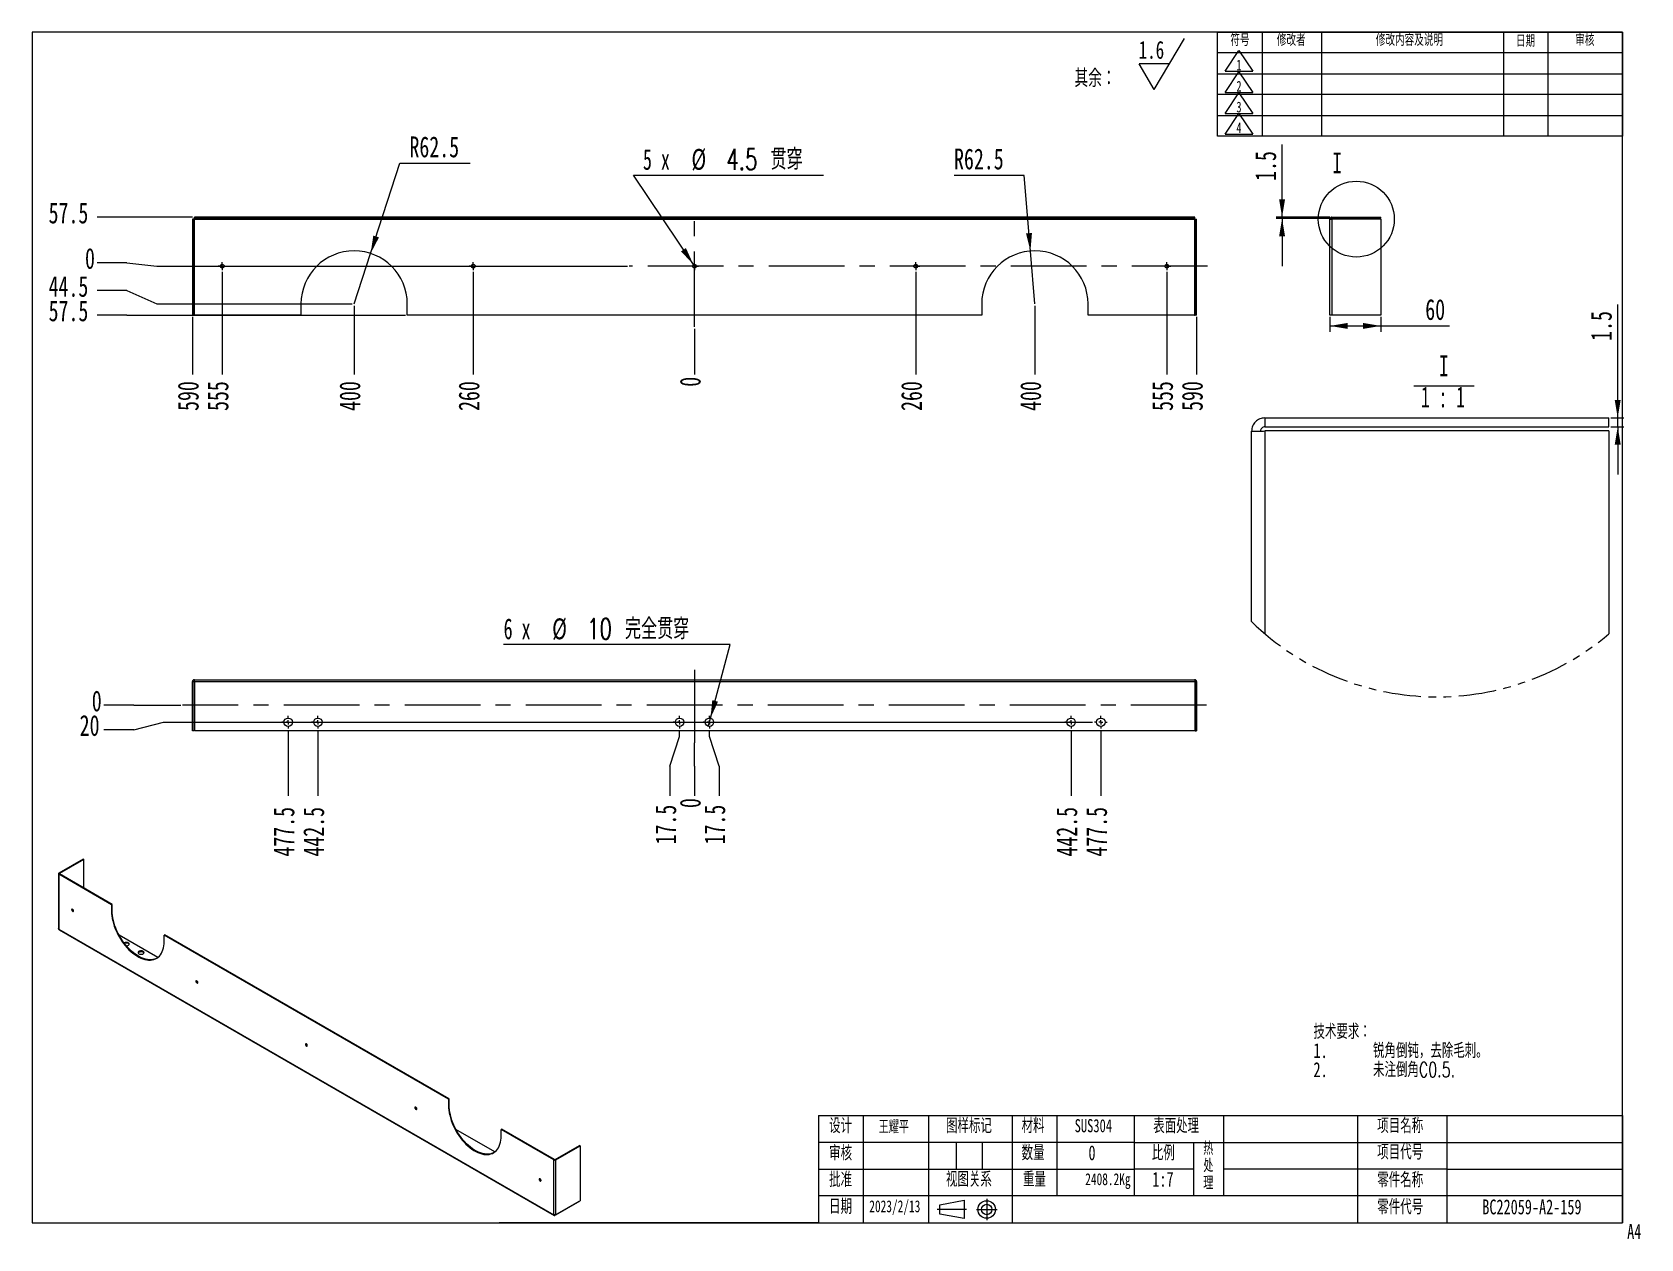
# Model space of a CAD drawing. Extents: x 25 to 295, y 2 to 205.
import ezdxf

# ---------------------------------------------------------------- set-up
doc = ezdxf.new("R2010")
doc.units = 0
doc.linetypes.add('CENTERX2', pattern=[20.32, 12.7, -2.54, 2.54, -2.54])
doc.linetypes.add('PHANTOM', pattern=[12.7, 6.35, -1.27, 1.27, -1.27, 1.27, -1.27])
doc.layers.get('0').update_dxf_attribs({"linetype": 'CONTINUOUS'})
for name, color, linetype in [('BOM', 7, 'CONTINUOUS'), ('CENTER', 52, 'CENTERX2'), ('FRAME', 7, 'CONTINUOUS'), ('NOTE', 7, 'CONTINUOUS'), ('SIZE', 5, 'CONTINUOUS')]:
    doc.layers.add(name, color=color, linetype=linetype)
doc.styles.add('SLDTEXTSTYLE0', font='TXT', dxfattribs={"width": 0.7, "bigfont": 'bigfont'})
doc.styles.add('SLDTEXTSTYLE1', font='TXT', dxfattribs={"width": 0.7})
doc.styles.add('SLDTEXTSTYLE2', font='TXT', dxfattribs={"width": 0.633333})
doc.styles.add('SLDTEXTSTYLE3', font='TXT', dxfattribs={"width": 0.62})
doc.dimstyles.new('SLDDIMSTYLE0', dxfattribs={"dimtxt": 3.5, "dimasz": 3, "dimexe": 0, "dimexo": 0.0625, "dimgap": 0.875, "dimtad": 0, "dimtih": 1, "dimtoh": 1, "dimdec": 0, "dimlfac": 7, "dimrnd": 1e-09, "dimdsep": 46, "dimtxsty": 'SLDTEXTSTYLE1', "dimblk1": 'NONE', "dimblk2": 'NONE', "dimsah": 1, "dimcen": 0.09, "dimadec": 0, "dimazin": 0, "dimtfac": 1, "dimtdec": 0, "dimtofl": 0, "dimtmove": 0, "dimatfit": 3, "dimldrblk": 'NONE', "dimfxl": 1, "dimtolj": 1, "dimtzin": 12, "dimarcsym": 0})
doc.dimstyles.new('SLDDIMSTYLE1', dxfattribs={"dimtxt": 3.5, "dimasz": 3, "dimexe": 0, "dimexo": 0.0625, "dimgap": 0.875, "dimtad": 0, "dimtih": 1, "dimtoh": 1, "dimdec": 3, "dimlfac": 7, "dimrnd": 1e-09, "dimzin": 12, "dimdsep": 46, "dimtxsty": 'SLDTEXTSTYLE1', "dimblk1": 'NONE', "dimblk2": 'NONE', "dimsah": 1, "dimcen": 0.09, "dimadec": 0, "dimazin": 0, "dimtfac": 1, "dimtdec": 3, "dimtofl": 0, "dimtmove": 0, "dimatfit": 3, "dimldrblk": 'NONE', "dimfxl": 1, "dimtolj": 1, "dimtzin": 12, "dimarcsym": 0})
doc.dimstyles.new('SLDDIMSTYLE2', dxfattribs={"dimtxt": 3.5, "dimasz": 3, "dimexe": 0, "dimexo": 0.0625, "dimgap": 0.875, "dimtad": 0, "dimtih": 1, "dimtoh": 1, "dimdec": 3, "dimlfac": 7, "dimrnd": 1e-09, "dimzin": 12, "dimdsep": 46, "dimtxsty": 'SLDTEXTSTYLE1', "dimsah": 1, "dimcen": 0, "dimadec": 0, "dimazin": 0, "dimtfac": 1, "dimtdec": 3, "dimtofl": 0, "dimtmove": 0, "dimatfit": 3, "dimfxl": 1, "dimtolj": 1, "dimtzin": 12, "dimarcsym": 0})
doc.dimstyles.new('SLDDIMSTYLE3', dxfattribs={"dimtxt": 3.5, "dimasz": 3, "dimexe": 0, "dimexo": 0.0625, "dimgap": 0.875, "dimtad": 0, "dimtih": 1, "dimtoh": 1, "dimdec": 1, "dimlfac": 7, "dimrnd": 1e-09, "dimzin": 12, "dimdsep": 46, "dimtxsty": 'SLDTEXTSTYLE1', "dimblk1": 'NONE', "dimsah": 1, "dimcen": 0, "dimadec": 0, "dimazin": 0, "dimtfac": 1, "dimtdec": 3, "dimtmove": 0, "dimatfit": 3, "dimldrblk": 'NONE', "dimfxl": 1, "dimtolj": 1, "dimtzin": 12, "dimarcsym": 0})
doc.dimstyles.new('SLDDIMSTYLE4', dxfattribs={"dimtxt": 3.5, "dimasz": 3, "dimexe": 0, "dimexo": 0.0625, "dimgap": 0.875, "dimtad": 0, "dimtih": 1, "dimtoh": 1, "dimdec": 6, "dimlfac": 7, "dimrnd": 1e-09, "dimzin": 12, "dimdsep": 46, "dimtxsty": 'SLDTEXTSTYLE1', "dimblk1": 'NONE', "dimsah": 1, "dimcen": 0, "dimadec": 0, "dimazin": 0, "dimtfac": 1, "dimtdec": 3, "dimtmove": 0, "dimatfit": 3, "dimldrblk": 'NONE', "dimfxl": 1, "dimtolj": 1, "dimtzin": 12, "dimarcsym": 0})
doc.dimstyles.new('SLDDIMSTYLE5', dxfattribs={"dimtxt": 3.5, "dimasz": 3, "dimexe": 0, "dimexo": 0.0625, "dimgap": 0.875, "dimtad": 2, "dimdec": 3, "dimlfac": 7, "dimrnd": 1e-09, "dimzin": 12, "dimdsep": 46, "dimtxsty": 'SLDTEXTSTYLE1', "dimsah": 1, "dimcen": 0.09, "dimadec": 0, "dimazin": 0, "dimtfac": 1, "dimtdec": 3, "dimtmove": 0, "dimatfit": 0, "dimfxl": 1, "dimtolj": 1, "dimtzin": 12, "dimarcsym": 0})
doc.dimstyles.new('SLDDIMSTYLE6', dxfattribs={"dimtxt": 3.5, "dimasz": 3, "dimexe": 0, "dimexo": 0.0625, "dimgap": 0.875, "dimtad": 2, "dimdec": 3, "dimlfac": 7, "dimrnd": 1e-09, "dimzin": 12, "dimdsep": 46, "dimtxsty": 'SLDTEXTSTYLE1', "dimsah": 1, "dimcen": 0.09, "dimadec": 0, "dimazin": 0, "dimtfac": 1, "dimtdec": 3, "dimtofl": 0, "dimtmove": 0, "dimatfit": 3, "dimfxl": 1, "dimtolj": 1, "dimtzin": 12, "dimarcsym": 0})
doc.dimstyles.new('SLDDIMSTYLE7', dxfattribs={"dimtxt": 3.5, "dimasz": 3, "dimexe": 0, "dimexo": 0.0625, "dimgap": 0.875, "dimtad": 2, "dimdec": 3, "dimrnd": 1e-09, "dimzin": 12, "dimdsep": 46, "dimtxsty": 'SLDTEXTSTYLE1', "dimsah": 1, "dimcen": 0.09, "dimadec": 0, "dimazin": 0, "dimtfac": 1, "dimtdec": 3, "dimtmove": 0, "dimatfit": 0, "dimfxl": 1, "dimtolj": 1, "dimtzin": 12, "dimarcsym": 0})

msp = doc.modelspace()

# ---------------------------------------------------------------- texts
at = {"color": 7, "linetype": 'Continuous', "insert": (243.25264682, 184.7834007), "char_height": 3.5, "attachment_point": 1, "style": 'SLDTEXTSTYLE1'}
msp.add_mtext('I', dxfattribs=at)
at = {"layer": 'BOM'}
for s, insert, char_height, attachment_point, style in [('符号', (227.77805645, 204.69180139), 2, 2, 'SLDTEXTSTYLE0'), ('修改者', (236.38703651, 204.69180139), 2, 2, 'SLDTEXTSTYLE0'), ('修改内容及说明', (256.22223241, 204.69180139), 2, 2, 'SLDTEXTSTYLE0'), ('日期', (275.71668937, 204.52982332), 2, 2, 'SLDTEXTSTYLE0'), ('审核', (285.66381937, 204.69798993), 2, 2, 'SLDTEXTSTYLE0'), ('设计', (160.71871309, 22.54574056), 2.5, 2, 'SLDTEXTSTYLE0'), ('王耀平', (169.66345358, 22.20818696), 2.2, 2, 'SLDTEXTSTYLE0'), ('图样标记', (182.27157078, 22.54574056), 2.5, 2, 'SLDTEXTSTYLE0'), ('材料', (193.03864103, 22.54574056), 2.5, 2, 'SLDTEXTSTYLE0'), ('SUS304', (203.15323163, 22.40477911), 2.2, 2, 'SLDTEXTSTYLE1'), ('表面处理', (217.05520639, 22.54574056), 2.5, 2, 'SLDTEXTSTYLE0'), ('项目名称', (254.67370883, 22.54574056), 2.5, 2, 'SLDTEXTSTYLE0'), ('审核', (160.71871309, 17.95556317), 2.5, 2, 'SLDTEXTSTYLE0'), ('数量', (193.03864103, 18.00344426), 2.5, 2, 'SLDTEXTSTYLE0'), ('0', (202.92960591, 18.00344438), 2.5, 2, 'SLDTEXTSTYLE1'), ('比例', (214.89623489, 17.98461489), 2.5, 2, 'SLDTEXTSTYLE0'), ('项目代号', (254.67370883, 18.1210044), 2.5, 2, 'SLDTEXTSTYLE0'), ('批准', (160.71871309, 13.5049156), 2.5, 2, 'SLDTEXTSTYLE0'), ('视图关系', (182.27157078, 13.55230377), 2.5, 2, 'SLDTEXTSTYLE0'), ('重量', (193.26825797, 13.55230377), 2.5, 2, 'SLDTEXTSTYLE0'), ('零件名称', (254.67370883, 13.45176132), 2.5, 2, 'SLDTEXTSTYLE0'), ('2408.2Kg', (209.40986057, 13.31716498), 2, 3, 'SLDTEXTSTYLE1'), ('1:7', (214.84241534, 13.55230388), 2.5, 2, 'SLDTEXTSTYLE1'), ('日期', (160.71871309, 8.96808789), 2.5, 2, 'SLDTEXTSTYLE0'), ('2023/2/13', (169.82500028, 8.76738504), 2, 2, 'SLDTEXTSTYLE1'), ('零件代号', (254.67370883, 8.91102952), 2.5, 2, 'SLDTEXTSTYLE0'), ('BC22059-A2-159', (276.78777661, 8.91102964), 2.5, 2, 'SLDTEXTSTYLE1'), ('A4', (293.96720531, 4.79477106), 2.5, 2, 'SLDTEXTSTYLE1')]:
    msp.add_mtext(s, dxfattribs=dict(at, insert=insert, char_height=char_height, attachment_point=attachment_point, style=style))

# ---------------------------------------------------------------- blocks, each defined once
blk = doc.blocks.new('SW_NOTE_0')
at = {"layer": 'NOTE', "color": 0, "char_height": 2.5, "attachment_point": 1}
for s, insert, style in [('技术要求：', (0, 3.22), 'SLDTEXTSTYLE0'), ('锐角倒钝，去除毛刺。', (10, 0.02), 'SLDTEXTSTYLE0'), ('1.', (0, 0.02), 'SLDTEXTSTYLE1'), ('2.', (0, -3.18), 'SLDTEXTSTYLE1'), ('未注倒角C0.5.', (10, -3.18), 'SLDTEXTSTYLE0')]:
    blk.add_mtext(s, dxfattribs=dict(at, insert=insert, style=style))
blk = doc.blocks.new('SW_NOTE_0_1')
at = {"layer": 'NOTE', "color": 0}
for p, q in [((13.41, 0.49), (18.47, 9.06)), ((13.41, 0.49), (10.89, 4.78)), ((15.94, 4.78), (10.89, 4.78))]:
    blk.add_line(p, q, dxfattribs=at)
at = {"layer": 'NOTE', "color": 0, "char_height": 3, "attachment_point": 1}
for s, insert, style in [('1.6', (10.78, 8.64), 'SLDTEXTSTYLE1'), ('其余：', (0, 3.87), 'SLDTEXTSTYLE0')]:
    blk.add_mtext(s, dxfattribs=dict(at, insert=insert, style=style))
blk = doc.blocks.new('SW_NOTE_0_2')
at = {"layer": 'BOM', "color": 0, "char_height": 2.2, "attachment_point": 2, "style": 'SLDTEXTSTYLE0'}
for s, insert in [('热', (1.27, 2.84)), ('处', (1.27, -0.06)), ('理', (1.27, -2.96))]:
    blk.add_mtext(s, dxfattribs=dict(at, insert=insert))
blk = doc.blocks.new('SW_SYMBOL_T__1')
at = {"layer": 'BOM', "color": 0}
for p, q in [((-300, 0), (800, 1650)), ((800, 1650), (1900, 0)), ((-300, 0), (1900, 0))]:
    blk.add_line(p, q, dxfattribs=at)
at = {"layer": 'BOM', "color": 0, "insert": (800, 500), "char_height": 859, "attachment_point": 5, "style": 'SLDTEXTSTYLE1'}
blk.add_mtext('1', dxfattribs=at)
blk = doc.blocks.new('SW_SYMBOL_T__2')
at = {"layer": 'BOM', "color": 0}
for p, q in [((-300, 0), (800, 1650)), ((800, 1650), (1900, 0)), ((-300, 0), (1900, 0))]:
    blk.add_line(p, q, dxfattribs=at)
at = {"layer": 'BOM', "color": 0, "insert": (800, 500), "char_height": 859, "attachment_point": 5, "style": 'SLDTEXTSTYLE1'}
blk.add_mtext('2', dxfattribs=at)
blk = doc.blocks.new('SW_SYMBOL_T__3')
at = {"layer": 'BOM', "color": 0}
for p, q in [((-300, 0), (800, 1650)), ((800, 1650), (1900, 0)), ((-300, 0), (1900, 0))]:
    blk.add_line(p, q, dxfattribs=at)
at = {"layer": 'BOM', "color": 0, "insert": (800, 500), "char_height": 859, "attachment_point": 5, "style": 'SLDTEXTSTYLE1'}
blk.add_mtext('3', dxfattribs=at)
blk = doc.blocks.new('SW_SYMBOL_T__4')
at = {"layer": 'BOM', "color": 0}
for p, q in [((-300, 0), (800, 1650)), ((800, 1650), (1900, 0)), ((-300, 0), (1900, 0))]:
    blk.add_line(p, q, dxfattribs=at)
at = {"layer": 'BOM', "color": 0, "insert": (800, 500), "char_height": 859, "attachment_point": 5, "style": 'SLDTEXTSTYLE1'}
blk.add_mtext('4', dxfattribs=at)
blk = doc.blocks.new('_D')
at = {"layer": 'SIZE', "transparency": 16777216}
blk.add_line((136.2, 155.18), (136.2, 147.48), dxfattribs=at)
at = {"layer": 'SIZE', "transparency": 16777216, "insert": (133.72, 145.44), "char_height": 3.5, "attachment_point": 1, "rotation": 90, "style": 'SLDTEXTSTYLE1'}
blk.add_mtext('0', dxfattribs=at)
blk = doc.blocks.new('_NONE')
blk = doc.blocks.new('_D_1')
at = {"layer": 'SIZE', "transparency": 16777216}
blk.add_line((99.05, 164.71), (99.05, 147.48), dxfattribs=at)
at = {"layer": 'SIZE', "transparency": 16777216, "insert": (96.58, 141.37), "char_height": 3.5, "attachment_point": 1, "rotation": 90, "style": 'SLDTEXTSTYLE1'}
blk.add_mtext('260', dxfattribs=at)
blk = doc.blocks.new('_D_2')
at = {"layer": 'SIZE', "transparency": 16777216}
blk.add_line((79.05, 159.04), (79.05, 147.48), dxfattribs=at)
at = {"layer": 'SIZE', "transparency": 16777216, "insert": (76.58, 141.37), "char_height": 3.5, "attachment_point": 1, "rotation": 90, "style": 'SLDTEXTSTYLE1'}
blk.add_mtext('400', dxfattribs=at)
blk = doc.blocks.new('_D_3')
at = {"layer": 'SIZE', "transparency": 16777216}
blk.add_line((56.91, 164.71), (56.91, 147.48), dxfattribs=at)
at = {"layer": 'SIZE', "transparency": 16777216, "insert": (54.44, 141.37), "char_height": 3.5, "attachment_point": 1, "rotation": 90, "style": 'SLDTEXTSTYLE1'}
blk.add_mtext('555', dxfattribs=at)
blk = doc.blocks.new('_D_4')
at = {"layer": 'SIZE', "transparency": 16777216}
blk.add_line((51.91, 157.18), (51.91, 147.48), dxfattribs=at)
at = {"layer": 'SIZE', "transparency": 16777216, "insert": (49.44, 141.37), "char_height": 3.5, "attachment_point": 1, "rotation": 90, "style": 'SLDTEXTSTYLE1'}
blk.add_mtext('590', dxfattribs=at)
blk = doc.blocks.new('_D_5')
at = {"layer": 'SIZE', "transparency": 16777216}
blk.add_line((173.34, 164.71), (173.34, 147.48), dxfattribs=at)
at = {"layer": 'SIZE', "transparency": 16777216, "insert": (170.87, 141.37), "char_height": 3.5, "attachment_point": 1, "rotation": 90, "style": 'SLDTEXTSTYLE1'}
blk.add_mtext('260', dxfattribs=at)
blk = doc.blocks.new('_D_6')
at = {"layer": 'SIZE', "transparency": 16777216}
blk.add_line((193.34, 159.04), (193.34, 147.48), dxfattribs=at)
at = {"layer": 'SIZE', "transparency": 16777216, "insert": (190.87, 141.37), "char_height": 3.5, "attachment_point": 1, "rotation": 90, "style": 'SLDTEXTSTYLE1'}
blk.add_mtext('400', dxfattribs=at)
blk = doc.blocks.new('_D_7')
at = {"layer": 'SIZE', "transparency": 16777216}
blk.add_line((215.48, 164.71), (215.48, 147.48), dxfattribs=at)
at = {"layer": 'SIZE', "transparency": 16777216, "insert": (213.01, 141.37), "char_height": 3.5, "attachment_point": 1, "rotation": 90, "style": 'SLDTEXTSTYLE1'}
blk.add_mtext('555', dxfattribs=at)
blk = doc.blocks.new('_D_8')
at = {"layer": 'SIZE', "transparency": 16777216}
blk.add_line((220.48, 157.18), (220.48, 147.48), dxfattribs=at)
at = {"layer": 'SIZE', "transparency": 16777216, "insert": (218.01, 141.37), "char_height": 3.5, "attachment_point": 1, "rotation": 90, "style": 'SLDTEXTSTYLE1'}
blk.add_mtext('590', dxfattribs=at)
blk = doc.blocks.new('_D_9')
at = {"layer": 'SIZE', "transparency": 16777216}
for p, q in [((40.91, 166.27), (35.91, 166.27)), ((40.91, 166.27), (45.91, 165.69)), ((45.91, 165.69), (124.95, 165.69))]:
    blk.add_line(p, q, dxfattribs=at)
at = {"layer": 'SIZE', "transparency": 16777216, "insert": (33.87, 168.74), "char_height": 3.5, "attachment_point": 1, "style": 'SLDTEXTSTYLE1'}
blk.add_mtext('0', dxfattribs=at)
blk = doc.blocks.new('_D_10')
at = {"layer": 'SIZE', "transparency": 16777216}
for p, q in [((40.91, 161.58), (35.91, 161.58)), ((40.91, 161.58), (45.91, 159.34)), ((45.91, 159.34), (78.75, 159.34))]:
    blk.add_line(p, q, dxfattribs=at)
at = {"layer": 'SIZE', "transparency": 16777216, "insert": (27.76, 164.05), "char_height": 3.5, "attachment_point": 1, "style": 'SLDTEXTSTYLE1'}
blk.add_mtext('44.5', dxfattribs=at)
blk = doc.blocks.new('_D_11')
at = {"layer": 'SIZE', "transparency": 16777216}
for p, q in [((40.91, 157.46), (35.91, 157.46)), ((40.91, 157.46), (45.91, 157.48)), ((45.91, 157.48), (87.68, 157.48))]:
    blk.add_line(p, q, dxfattribs=at)
at = {"layer": 'SIZE', "transparency": 16777216, "insert": (27.76, 159.94), "char_height": 3.5, "attachment_point": 1, "style": 'SLDTEXTSTYLE1'}
blk.add_mtext('57.5', dxfattribs=at)
blk = doc.blocks.new('_D_12')
at = {"layer": 'SIZE', "transparency": 16777216}
blk.add_line((51.93, 173.91), (35.91, 173.91), dxfattribs=at)
at = {"layer": 'SIZE', "transparency": 16777216, "insert": (27.76, 176.38), "char_height": 3.5, "attachment_point": 1, "style": 'SLDTEXTSTYLE1'}
blk.add_mtext('57.5', dxfattribs=at)
blk = doc.blocks.new('_D_13')
at = {"layer": 'SIZE', "transparency": 16777216}
for p, q in [((81.82, 167.83), (86.75, 182.97)), ((86.75, 182.97), (98.52, 182.97)), ((79.05, 159.34), (81.82, 167.83))]:
    blk.add_line(p, q, dxfattribs=at)
blk.add_solid([(81.82, 167.83), (83.22, 170.52), (82.27, 170.83)], dxfattribs=at)
at = {"layer": 'SIZE', "transparency": 16777216, "insert": (88.34, 187.48), "char_height": 3.5, "attachment_point": 1, "style": 'SLDTEXTSTYLE1'}
blk.add_mtext('R62.5', dxfattribs=at)
blk = doc.blocks.new('_D_14')
at = {"layer": 'SIZE', "transparency": 16777216}
for p, q in [((191.54, 180.93), (179.77, 180.93)), ((192.6, 168.23), (191.54, 180.93)), ((193.34, 159.34), (192.6, 168.23))]:
    blk.add_line(p, q, dxfattribs=at)
blk.add_solid([(192.6, 168.23), (192.85, 171.27), (191.85, 171.18)], dxfattribs=at)
at = {"layer": 'SIZE', "transparency": 16777216, "insert": (179.77, 185.45), "char_height": 3.5, "attachment_point": 1, "style": 'SLDTEXTSTYLE1'}
blk.add_mtext('R62.5', dxfattribs=at)
blk = doc.blocks.new('_D_15')
at = {"layer": 'SIZE', "transparency": 16777216}
for p, q in [((136.02, 165.96), (125.95, 181)), ((125.95, 181), (157.88, 181)), ((136.38, 165.43), (136.02, 165.96))]:
    blk.add_line(p, q, dxfattribs=at)
blk.add_solid([(136.02, 165.96), (134.76, 168.73), (133.93, 168.17)], dxfattribs=at)
at = {"layer": 'SIZE', "transparency": 16777216, "char_height": 3.5, "attachment_point": 1}
for s, insert, style in [('5 x', (127.54, 185.38), 'SLDTEXTSTYLE2'), ('%%c', (135.68, 185.38), 'SLDTEXTSTYLE1'), ('4.5 贯穿', (141.52, 185.38), 'SLDTEXTSTYLE0')]:
    blk.add_mtext(s, dxfattribs=dict(at, insert=insert, style=style))
blk = doc.blocks.new('SW_CENTERMARKSYMBOL_0')
at = {"layer": 'CENTER', "color": 0}
for p, q in [((-0.36, 0), (-0.68, 0)), ((0, 0), (-0.36, 0)), ((0, 0.36), (0, 0.68)), ((0, 0), (0, 0.36)), ((0, 0), (0, -0.36)), ((0, 0), (0.36, 0)), ((0.36, 0), (0.68, 0)), ((0, -0.36), (0, -0.68))]:
    blk.add_line(p, q, dxfattribs=at)
blk = doc.blocks.new('SW_CENTERMARKSYMBOL_1')
at = {"layer": 'CENTER', "color": 0}
for p, q in [((-0.36, 0), (-0.68, 0)), ((0, 0), (-0.36, 0)), ((0, 0.36), (0, 0.68)), ((0, 0), (0, 0.36)), ((0, 0), (0, -0.36)), ((0, 0), (0.36, 0)), ((0.36, 0), (0.68, 0)), ((0, -0.36), (0, -0.68))]:
    blk.add_line(p, q, dxfattribs=at)
blk = doc.blocks.new('SW_CENTERMARKSYMBOL_2')
at = {"layer": 'CENTER', "color": 0}
for p, q in [((-0.36, 0), (-0.68, 0)), ((0, 0), (-0.36, 0)), ((0, 0.36), (0, 0.68)), ((0, 0), (0, 0.36)), ((0, 0), (0, -0.36)), ((0, 0), (0.36, 0)), ((0.36, 0), (0.68, 0)), ((0, -0.36), (0, -0.68))]:
    blk.add_line(p, q, dxfattribs=at)
blk = doc.blocks.new('SW_CENTERMARKSYMBOL_3')
at = {"layer": 'CENTER', "color": 0}
for p, q in [((-0.36, 0), (-0.68, 0)), ((0, 0), (-0.36, 0)), ((0, 0.36), (0, 0.68)), ((0, 0), (0, 0.36)), ((0, 0), (0, -0.36)), ((0, 0), (0.36, 0)), ((0.36, 0), (0.68, 0)), ((0, -0.36), (0, -0.68))]:
    blk.add_line(p, q, dxfattribs=at)
blk = doc.blocks.new('SW_CENTERMARKSYMBOL_4')
at = {"layer": 'CENTER', "color": 0}
for p, q in [((-0.36, 0), (-0.68, 0)), ((0, 0), (-0.36, 0)), ((0, 0.36), (0, 0.68)), ((0, 0), (0, 0.36)), ((0, 0), (0, -0.36)), ((0, 0), (0.36, 0)), ((0.36, 0), (0.68, 0)), ((0, -0.36), (0, -0.68))]:
    blk.add_line(p, q, dxfattribs=at)
blk = doc.blocks.new('_D_16')
at = {"layer": 'SIZE', "transparency": 16777216}
for q in [(136.2, 85.64), (136.2, 76.7)]:
    blk.add_line((136.2, 81.7), q, dxfattribs=at)
at = {"layer": 'SIZE', "transparency": 16777216, "insert": (133.72, 74.66), "char_height": 3.5, "attachment_point": 1, "rotation": 90, "style": 'SLDTEXTSTYLE1'}
blk.add_mtext('0', dxfattribs=at)
blk = doc.blocks.new('_D_17')
at = {"layer": 'SIZE', "transparency": 16777216}
for p, q in [((132.08, 81.7), (133.7, 86.7)), ((133.7, 86.7), (133.7, 87.7)), ((132.08, 81.7), (132.08, 76.7))]:
    blk.add_line(p, q, dxfattribs=at)
at = {"layer": 'SIZE', "transparency": 16777216, "insert": (129.61, 68.55), "char_height": 3.5, "attachment_point": 1, "rotation": 90, "style": 'SLDTEXTSTYLE1'}
blk.add_mtext('17.5', dxfattribs=at)
blk = doc.blocks.new('_D_18')
at = {"layer": 'SIZE', "transparency": 16777216}
blk.add_line((72.98, 87.7), (72.98, 76.7), dxfattribs=at)
at = {"layer": 'SIZE', "transparency": 16777216, "insert": (70.51, 66.51), "char_height": 3.5, "attachment_point": 1, "rotation": 90, "style": 'SLDTEXTSTYLE1'}
blk.add_mtext('442.5', dxfattribs=at)
blk = doc.blocks.new('_D_19')
at = {"layer": 'SIZE', "transparency": 16777216}
blk.add_line((67.98, 87.7), (67.98, 76.7), dxfattribs=at)
at = {"layer": 'SIZE', "transparency": 16777216, "insert": (65.51, 66.51), "char_height": 3.5, "attachment_point": 1, "rotation": 90, "style": 'SLDTEXTSTYLE1'}
blk.add_mtext('477.5', dxfattribs=at)
blk = doc.blocks.new('_D_20')
at = {"layer": 'SIZE', "transparency": 16777216}
for p, q in [((138.7, 86.7), (138.7, 87.7)), ((140.31, 81.7), (138.7, 86.7)), ((140.31, 81.7), (140.31, 76.7))]:
    blk.add_line(p, q, dxfattribs=at)
at = {"layer": 'SIZE', "transparency": 16777216, "insert": (137.84, 68.55), "char_height": 3.5, "attachment_point": 1, "rotation": 90, "style": 'SLDTEXTSTYLE1'}
blk.add_mtext('17.5', dxfattribs=at)
blk = doc.blocks.new('_D_21')
at = {"layer": 'SIZE', "transparency": 16777216}
blk.add_line((199.41, 87.7), (199.41, 76.7), dxfattribs=at)
at = {"layer": 'SIZE', "transparency": 16777216, "insert": (196.94, 66.51), "char_height": 3.5, "attachment_point": 1, "rotation": 90, "style": 'SLDTEXTSTYLE1'}
blk.add_mtext('442.5', dxfattribs=at)
blk = doc.blocks.new('_D_22')
at = {"layer": 'SIZE', "transparency": 16777216}
blk.add_line((204.41, 87.7), (204.41, 76.7), dxfattribs=at)
at = {"layer": 'SIZE', "transparency": 16777216, "insert": (201.94, 66.51), "char_height": 3.5, "attachment_point": 1, "rotation": 90, "style": 'SLDTEXTSTYLE1'}
blk.add_mtext('477.5', dxfattribs=at)
blk = doc.blocks.new('_D_23')
at = {"layer": 'SIZE', "transparency": 16777216}
for p, q in [((42.04, 91.93), (37.04, 91.93)), ((42.04, 91.93), (47.04, 91.93)), ((47.04, 91.93), (49.93, 91.93))]:
    blk.add_line(p, q, dxfattribs=at)
at = {"layer": 'SIZE', "transparency": 16777216, "insert": (35.01, 94.4), "char_height": 3.5, "attachment_point": 1, "style": 'SLDTEXTSTYLE1'}
blk.add_mtext('0', dxfattribs=at)
blk = doc.blocks.new('_D_24')
at = {"layer": 'SIZE', "transparency": 16777216}
for p, q in [((42.04, 87.81), (37.04, 87.81)), ((42.04, 87.81), (47.04, 89.07)), ((47.04, 89.07), (203.04, 89.07))]:
    blk.add_line(p, q, dxfattribs=at)
at = {"layer": 'SIZE', "transparency": 16777216, "insert": (32.97, 90.29), "char_height": 3.5, "attachment_point": 1, "style": 'SLDTEXTSTYLE1'}
blk.add_mtext('20', dxfattribs=at)
blk = doc.blocks.new('_D_25')
at = {"layer": 'SIZE', "transparency": 16777216}
for p, q in [((142.2, 102.14), (104.15, 102.14)), ((138.88, 89.76), (142.2, 102.14)), ((138.51, 88.38), (138.88, 89.76))]:
    blk.add_line(p, q, dxfattribs=at)
blk.add_solid([(138.88, 89.76), (140.14, 92.53), (139.18, 92.79)], dxfattribs=at)
at = {"layer": 'SIZE', "transparency": 16777216, "char_height": 3.5, "attachment_point": 1}
for s, insert, style in [('6 x', (104.15, 106.52), 'SLDTEXTSTYLE2'), ('%%c', (112.3, 106.52), 'SLDTEXTSTYLE1'), ('10 完全贯穿', (118.14, 106.52), 'SLDTEXTSTYLE0')]:
    blk.add_mtext(s, dxfattribs=dict(at, insert=insert, style=style))
blk = doc.blocks.new('SW_CENTERMARKSYMBOL_5')
at = {"layer": 'CENTER', "color": 0}
for p, q in [((-0.71, 0), (-1.07, 0)), ((0, 0), (-0.36, 0)), ((0, 0.71), (0, 1.07)), ((0, 0), (0, 0.36)), ((0, 0), (0, -0.36)), ((0, 0), (0.36, 0)), ((0.71, 0), (1.07, 0)), ((0, -0.71), (0, -1.07))]:
    blk.add_line(p, q, dxfattribs=at)
blk = doc.blocks.new('SW_CENTERMARKSYMBOL_6')
at = {"layer": 'CENTER', "color": 0}
for p, q in [((-0.71, 0), (-1.07, 0)), ((0, 0), (-0.36, 0)), ((0, 0.71), (0, 1.07)), ((0, 0), (0, 0.36)), ((0, 0), (0, -0.36)), ((0, 0), (0.36, 0)), ((0.71, 0), (1.07, 0)), ((0, -0.71), (0, -1.07))]:
    blk.add_line(p, q, dxfattribs=at)
blk = doc.blocks.new('SW_CENTERMARKSYMBOL_7')
at = {"layer": 'CENTER', "color": 0}
for p, q in [((-0.71, 0), (-1.07, 0)), ((0, 0), (-0.36, 0)), ((0, 0.71), (0, 1.07)), ((0, 0), (0, 0.36)), ((0, 0), (0, -0.36)), ((0, 0), (0.36, 0)), ((0.71, 0), (1.07, 0)), ((0, -0.71), (0, -1.07))]:
    blk.add_line(p, q, dxfattribs=at)
blk = doc.blocks.new('SW_CENTERMARKSYMBOL_8')
at = {"layer": 'CENTER', "color": 0}
for p, q in [((-0.71, 0), (-1.07, 0)), ((0, 0), (-0.36, 0)), ((0, 0.71), (0, 1.07)), ((0, 0), (0, 0.36)), ((0, 0), (0, -0.36)), ((0, 0), (0.36, 0)), ((0.71, 0), (1.07, 0)), ((0, -0.71), (0, -1.07))]:
    blk.add_line(p, q, dxfattribs=at)
blk = doc.blocks.new('SW_CENTERMARKSYMBOL_9')
at = {"layer": 'CENTER', "color": 0}
for p, q in [((-0.71, 0), (-1.07, 0)), ((0, 0), (-0.36, 0)), ((0, 0.71), (0, 1.07)), ((0, 0), (0, 0.36)), ((0, 0), (0, -0.36)), ((0, 0), (0.36, 0)), ((0.71, 0), (1.07, 0)), ((0, -0.71), (0, -1.07))]:
    blk.add_line(p, q, dxfattribs=at)
blk = doc.blocks.new('SW_CENTERMARKSYMBOL_10')
at = {"layer": 'CENTER', "color": 0}
for p, q in [((-0.71, 0), (-1.07, 0)), ((0, 0), (-0.36, 0)), ((0, 0.71), (0, 1.07)), ((0, 0), (0, 0.36)), ((0, 0), (0, -0.36)), ((0, 0), (0.36, 0)), ((0.71, 0), (1.07, 0)), ((0, -0.71), (0, -1.07))]:
    blk.add_line(p, q, dxfattribs=at)
blk = doc.blocks.new('_D_26')
at = {"layer": 'SIZE', "transparency": 16777216}
for p, q in [((234.84, 173.91), (234.84, 186.13)), ((242.88, 173.91), (233.84, 173.91)), ((242.88, 173.69), (233.84, 173.69)), ((234.84, 173.69), (234.84, 173.91)), ((234.84, 173.69), (234.84, 165.69))]:
    blk.add_line(p, q, dxfattribs=at)
for points in [[(234.84, 173.91), (235.34, 176.91), (234.34, 176.91)], [(234.84, 173.69), (234.34, 170.69), (235.34, 170.69)]]:
    blk.add_solid(points, dxfattribs=at)
at = {"layer": 'SIZE', "transparency": 16777216, "insert": (230.33, 180.02), "char_height": 3.5, "attachment_point": 1, "rotation": 90, "style": 'SLDTEXTSTYLE1'}
blk.add_mtext('1.5', dxfattribs=at)
blk = doc.blocks.new('_D_27')
at = {"layer": 'SIZE', "transparency": 16777216}
for p, q in [((242.86, 157.18), (242.86, 154.65)), ((251.43, 157.18), (251.43, 154.65)), ((242.86, 155.65), (251.43, 155.65)), ((251.43, 155.65), (262.96, 155.65))]:
    blk.add_line(p, q, dxfattribs=at)
for points in [[(242.86, 155.65), (245.86, 155.15), (245.86, 156.15)], [(251.43, 155.65), (248.43, 156.15), (248.43, 155.15)]]:
    blk.add_solid(points, dxfattribs=at)
at = {"layer": 'SIZE', "transparency": 16777216, "insert": (258.88, 160.16), "char_height": 3.5, "attachment_point": 1, "style": 'SLDTEXTSTYLE1'}
blk.add_mtext('60', dxfattribs=at)
blk = doc.blocks.new('_D_28')
at = {"layer": 'SIZE', "transparency": 16777216}
for p, q in [((291.19, 140.21), (291.19, 159.26)), ((290.02, 140.21), (292.19, 140.21)), ((290.02, 138.71), (292.19, 138.71)), ((291.19, 138.71), (291.19, 140.21)), ((291.19, 138.71), (291.19, 130.71))]:
    blk.add_line(p, q, dxfattribs=at)
for points in [[(291.19, 140.21), (291.69, 143.21), (290.69, 143.21)], [(291.19, 138.71), (290.69, 135.71), (291.69, 135.71)]]:
    blk.add_solid(points, dxfattribs=at)
at = {"layer": 'SIZE', "transparency": 16777216, "insert": (286.68, 153.15), "char_height": 3.5, "attachment_point": 1, "rotation": 90, "style": 'SLDTEXTSTYLE1'}
blk.add_mtext('1.5', dxfattribs=at)
blk = doc.blocks.new('SW_NOTE_0_3')
at = {"color": 0, "linetype": 'Continuous'}
blk.add_line((-4.07, -0.57), (6.11, -0.57), dxfattribs=at)
at = {"color": 0, "linetype": 'Continuous', "char_height": 3.5, "attachment_point": 2}
for s, insert, style in [('I', (0.98, 4.51), 'SLDTEXTSTYLE1'), ('1 : 1', (0.85, -0.71), 'SLDTEXTSTYLE3')]:
    blk.add_mtext(s, dxfattribs=dict(at, insert=insert, style=style))

# ---------------------------------------------------------------- dimensions: what is measured, and where the dimension line sits
at = {"layer": 'SIZE'}
for center, mpoint, picture, middle in [((79.05449224, 159.33612562), (81.81896894, 167.82594637), '_D_13', (93.4299816, 185.00758666)), ((193.34020653, 159.33612562), (192.59919997, 168.23389484), '_D_14', (184.86202314, 182.97078117))]:
    dim = msp.add_radius_dim(center=center, mpoint=mpoint, dimstyle='SLDDIMSTYLE2', dxfattribs=at)
    dim.commit()
    dim.dimension.update_dxf_attribs({"geometry": picture, "text_midpoint": middle, "dimtype": 164})
for base, p1, p2, dimstyle, picture, middle in [((234.84313214, 173.90755419), (243.18021198, 173.69326848), (243.18021198, 173.90755419), 'SLDDIMSTYLE5', '_D_26', (234.84313214, 183.07413285)), ((291.1873929, 140.20868126), (289.72220227, 138.70868126), (289.72220227, 140.20868126), 'SLDDIMSTYLE7', '_D_28', (291.1873929, 156.20868126))]:
    dim = msp.add_linear_dim(base=base, p1=p1, p2=p2, angle=90, dimstyle=dimstyle, dxfattribs=at)
    dim.commit()
    dim.dimension.update_dxf_attribs({"geometry": picture, "text_midpoint": middle, "dimtype": 160})
for p1, p2, text, dimstyle, picture, middle in [((136.37619743, 165.42619227), (136.01850134, 165.96034469), '5 x <> 贯穿\\P', 'SLDDIMSTYLE3', '_D_15', (142.71021159, 182.97078117)), ((138.51245409, 88.37889748), (138.88224468, 89.75877836), '6 x <> 完全贯穿\\P', 'SLDDIMSTYLE4', '_D_25', (122.38214122, 104.10828933))]:
    dim = msp.add_diameter_dim_2p(p1=p1, p2=p2, text=text, dimstyle=dimstyle, dxfattribs=at)
    dim.commit()
    dim.dimension.update_dxf_attribs({"geometry": picture, "text_midpoint": middle, "dimtype": 163})
for feature_location, offset, dtype, origin, dimstyle, picture, middle in [((52.22693607, 173.90755419), (-16.31530097, 0), 0, (125.24785701, 165.69326848), 'SLDDIMSTYLE1', '_D_12', (31.8380241, 173.90755419)), ((125.2478570114, 165.6932684767), (-89.3362219129, 0.5753796968), 0, (125.2478570114, 165.6932684767), 'SLDDIMSTYLE0', '_D_9', (34.8932323497, 166.2686481736)), ((79.05449224, 159.33612562), (-43.14285714, 2.24279575), 0, (125.24785701, 165.69326848), 'SLDDIMSTYLE1', '_D_10', (31.8380241, 161.57892137)), ((87.98306367, 157.47898276), (-52.07142857, -0.0144085), 0, (125.24785701, 165.69326848), 'SLDDIMSTYLE1', '_D_11', (31.8380241, 157.46457427)), ((56.9116351, 165.01469705), (0, -17.53571429), 1, (136.19734938, 155.47898276), 'SLDDIMSTYLE1', '_D_3', (56.9116351, 144.4237744)), ((99.05449224, 165.01469705), (0, -17.53571429), 1, (136.19734938, 155.47898276), 'SLDDIMSTYLE1', '_D_1', (99.05449224, 144.4237744)), ((173.34020653, 165.01469705), (0, -17.53571429), 1, (136.19734938, 155.47898276), 'SLDDIMSTYLE1', '_D_5', (173.34020653, 144.4237744)), ((215.48306367, 165.01469705), (0, -17.53571429), 1, (136.19734938, 155.47898276), 'SLDDIMSTYLE1', '_D_7', (215.48306367, 144.4237744)), ((51.9116351, 157.47898276), (0, -10), 1, (136.19734938, 155.47898276), 'SLDDIMSTYLE1', '_D_4', (51.9116351, 144.4237744)), ((79.05449224, 159.33612562), (0, -11.85714286), 1, (136.19734938, 155.47898276), 'SLDDIMSTYLE1', '_D_2', (79.05449224, 144.4237744)), ((193.34020653, 159.33612562), (0, -11.85714286), 1, (136.19734938, 155.47898276), 'SLDDIMSTYLE1', '_D_6', (193.34020653, 144.4237744)), ((220.48306367, 157.47898276), (0, -10), 1, (136.19734938, 155.47898276), 'SLDDIMSTYLE1', '_D_8', (220.48306367, 144.4237744)), ((136.1973493842, 155.4789827624), (0, -8), 1, (136.1973493842, 155.4789827624), 'SLDDIMSTYLE0', '_D', (136.1973493842, 146.4605800137)), ((203.34020653, 89.06883792), (-166.296335, -1.25720425), 0, (50.22904273, 91.92598078), 'SLDDIMSTYLE1', '_D_24', (35.00706603, 87.81163367)), ((50.2290427257, 91.9259807791), (-13.1851711973, 0), 0, (50.2290427257, 91.9259807791), 'SLDDIMSTYLE0', '_D_23', (36.0254687797, 91.9259807791)), ((67.98306367, 87.99740935), (0, -11.3018738), 1, (136.19734938, 85.64026649), 'SLDDIMSTYLE1', '_D_19', (67.98306367, 71.60352193)), ((72.98306367, 87.99740935), (0, -11.3018738), 1, (136.19734938, 85.64026649), 'SLDDIMSTYLE1', '_D_18', (72.98306367, 71.60352193)), ((133.69734938, 87.99740935), (-1.6143471, -11.3018738), 1, (136.19734938, 85.64026649), 'SLDDIMSTYLE1', '_D_17', (132.08300228, 72.62192456)), ((138.69734938, 87.99740935), (1.6143471, -11.3018738), 1, (136.19734938, 85.64026649), 'SLDDIMSTYLE1', '_D_20', (140.31169649, 72.62192456)), ((199.4116351, 87.99740935), (0, -11.3018738), 1, (136.19734938, 85.64026649), 'SLDDIMSTYLE1', '_D_21', (199.4116351, 71.60352193)), ((204.4116351, 87.99740935), (0, -11.3018738), 1, (136.19734938, 85.64026649), 'SLDDIMSTYLE1', '_D_22', (204.4116351, 71.60352193)), ((136.1973493842, 85.6402664934), (0, -8.944730939), 1, (136.1973493842, 85.6402664934), 'SLDDIMSTYLE0', '_D_16', (136.1973493842, 75.6771328056))]:
    dim = msp.add_ordinate_dim(feature_location=feature_location, offset=offset, dtype=dtype, origin=origin, dimstyle=dimstyle, dxfattribs=at)
    dim.commit()
    dim.dimension.update_dxf_attribs({"geometry": picture, "text_midpoint": middle})
dim = msp.add_linear_dim(base=(251.43212627, 155.64743828), p1=(242.86069769, 157.47898276), p2=(251.43212627, 157.47898276), dimstyle='SLDDIMSTYLE6', dxfattribs=at)
dim.commit()
dim.dimension.update_dxf_attribs({"geometry": '_D_27', "text_midpoint": (260.91870174, 155.64743828), "dimtype": 160})

# ---------------------------------------------------------------- linework, layer by layer
at = {"color": 7, "linetype": 'Continuous'}
for p, q in [((51.9116351, 173.59225322), (51.9116351, 157.47898276)), ((52.12592081, 173.59225322), (51.9116351, 173.59225322)), ((52.12592081, 173.59225322), (52.12592081, 157.47898276)), ((220.1677627, 173.90755419), (52.22693607, 173.90755419)), ((52.22693607, 173.69326848), (52.22693607, 173.90755419)), ((220.1677627, 173.69326848), (52.22693607, 173.69326848)), ((52.23114938, 173.58803991), (220.16354938, 173.58803991)), ((52.23114938, 157.47898276), (52.23114938, 173.58803991)), ((220.16354938, 173.58803991), (220.16354938, 157.47898276)), ((220.1677627, 173.69326848), (220.1677627, 173.90755419)), ((220.26877796, 157.47898276), (220.26877796, 173.59225322)), ((220.26877796, 173.59225322), (220.48306367, 173.59225322)), ((220.48306367, 157.47898276), (220.48306367, 173.59225322)), ((242.86069769, 157.47898276), (242.86069769, 173.58803991)), ((243.18021198, 173.90755419), (243.18021198, 173.69326848)), ((243.18021198, 173.90755419), (251.43212627, 173.90755419)), ((243.18021198, 173.69326848), (251.43212627, 173.69326848)), ((243.18021198, 173.59225322), (243.18021198, 157.47898276)), ((251.43212627, 173.59225322), (243.18021198, 173.59225322)), ((251.43212627, 173.69326848), (251.43212627, 173.90755419)), ((251.43212627, 173.59225322), (251.43212627, 157.47898276)), ((51.9116351, 157.47898276), (52.12592081, 157.47898276)), ((52.12592081, 157.47898276), (52.23114938, 157.47898276)), ((70.12592081, 157.47898276), (52.23114938, 157.47898276)), ((70.12592081, 159.33612562), (70.12592081, 157.47898276)), ((87.98306367, 157.47898276), (87.98306367, 159.33612562)), ((184.4116351, 157.47898276), (87.98306367, 157.47898276)), ((184.4116351, 159.33612562), (184.4116351, 157.47898276)), ((202.26877796, 157.47898276), (202.26877796, 159.33612562)), ((220.16354938, 157.47898276), (202.26877796, 157.47898276)), ((220.16354938, 157.47898276), (220.26877796, 157.47898276)), ((220.48306367, 157.47898276), (220.26877796, 157.47898276)), ((243.18021198, 157.47898276), (242.86069769, 157.47898276)), ((251.43212627, 157.47898276), (243.18021198, 157.47898276)), ((229.72220316, 105.9741604), (229.72220316, 137.97208134)), ((231.95880413, 140.20868231), (231.95880413, 138.70868299)), ((231.95880413, 140.20868231), (289.72220182, 140.20868231)), ((231.95880413, 138.70868299), (289.72220182, 138.70868299)), ((231.95880413, 138.00157446), (231.95880413, 103.94351583)), ((289.72220182, 138.00157446), (231.95880413, 138.00157446)), ((289.72220182, 138.70868299), (289.72220182, 140.20868231)), ((289.72220182, 138.00157446), (289.72220182, 103.94351769)), ((51.9116351, 95.89218078), (52.12592081, 95.89218078)), ((51.9116351, 87.64026649), (51.9116351, 95.89218078)), ((52.12592081, 95.89218078), (52.12592081, 87.64026649)), ((52.22693607, 95.89218078), (52.22693607, 87.64026649)), ((52.22693607, 95.89218078), (220.1677627, 95.89218078)), ((52.23114938, 96.21169506), (220.16354938, 96.21169506)), ((220.1677627, 95.89218078), (220.1677627, 87.64026649)), ((220.48306367, 95.89218078), (220.26877796, 95.89218078)), ((220.26877796, 95.89218078), (220.26877796, 87.64026649)), ((220.48306367, 95.89218078), (220.48306367, 87.64026649)), ((52.12592081, 87.64026649), (51.9116351, 87.64026649)), ((220.1677627, 87.64026649), (52.22693607, 87.64026649)), ((220.26877796, 87.64026649), (220.48306367, 87.64026649)), ((33.5555497, 66.07949394), (29.47106052, 63.72156853)), ((33.66161572, 66.01826334), (29.57712653, 63.66033792)), ((33.5555497, 66.07949394), (33.66161572, 66.01826334)), ((33.66161572, 61.24227588), (33.66161572, 66.01826334)), ((29.40555202, 63.63026961), (29.40555202, 54.42026955)), ((29.57712653, 63.66033792), (29.47106052, 63.72156853)), ((29.57712653, 63.6002013), (29.47106052, 63.53897069)), ((29.47106052, 63.53897069), (29.47106052, 54.33137887)), ((38.32852047, 58.4256679), (29.47106052, 63.53897069)), ((29.57712653, 63.6002013), (29.57712653, 63.66033792)), ((38.43458649, 58.4868985), (29.57712653, 63.6002013)), ((38.32852047, 58.4256679), (38.43458649, 58.4868985)), ((38.32852047, 58.4256679), (38.32852047, 57.36416484)), ((38.43458649, 57.42539545), (38.32852047, 57.36416484)), ((38.43458649, 57.42539545), (38.43458649, 58.4868985)), ((29.47106052, 54.33137887), (112.59335769, 6.34589811)), ((29.51530562, 54.23018123), (112.64177377, 6.24229262)), ((46.11335765, 49.56228751), (39.58180942, 53.33287005)), ((47.27342126, 53.38434781), (47.16735524, 53.3231172)), ((47.16735524, 52.26161414), (47.16735524, 53.3231172)), ((94.89706297, 25.76934342), (47.16735524, 53.3231172)), ((95.00312899, 25.83057403), (47.27342126, 53.38434781)), ((94.89706297, 25.76934342), (95.00312899, 25.83057403)), ((94.89706297, 25.76934342), (94.89706297, 24.70784037)), ((95.00312899, 24.76907098), (94.89706297, 24.70784037)), ((95.00312899, 24.76907098), (95.00312899, 25.83057403)), ((102.68190015, 16.90596304), (96.15035191, 20.67654557)), ((103.84196375, 20.72802333), (103.73589773, 20.66679272)), ((103.73589773, 19.60528967), (103.73589773, 20.66679272)), ((112.59335769, 15.55348993), (103.73589773, 20.66679272)), ((112.69942371, 15.61472054), (103.84196375, 20.72802333)), ((112.80359468, 15.61472054), (116.88808386, 17.97264596)), ((112.9096607, 15.55348993), (116.99414988, 17.91141535)), ((116.99414988, 17.91141535), (116.88808386, 17.97264596)), ((116.99414988, 17.91141535), (116.99414988, 8.70141529)), ((112.69942371, 15.61472054), (112.59335769, 15.55348993)), ((112.59335769, 6.34589811), (112.59335769, 15.55348993)), ((112.80359468, 15.61472054), (112.9096607, 15.55348993)), ((112.9096607, 6.34348987), (112.9096607, 15.55348993)), ((112.75359468, 6.25336559), (116.83808386, 8.611291)), ((112.9096607, 6.34348987), (116.99414988, 8.70141529)), ((116.83808386, 8.61132029), (116.83808386, 8.611291)), ((112.75359468, 6.25336559), (112.75359468, 6.30710155))]:
    msp.add_line(p, q, dxfattribs=at)
at = {"color": 179, "linetype": 'Continuous'}
for p, q in [((177.39319769, 8.03540974), (181.45624628, 8.80950413)), ((181.45624628, 8.80950413), (181.45624628, 5.69433961)), ((185.2472425, 9.02357553), (185.2472425, 5.42408684)), ((181.85615682, 7.22383119), (176.94095682, 7.22383119)), ((177.39319769, 6.468434), (177.39319769, 8.03540974)), ((181.45624628, 5.69433961), (177.39319769, 6.468434)), ((183.51265727, 7.22383119), (186.98182772, 7.22383119))]:
    msp.add_line(p, q, dxfattribs=at)
at = {"color": 7, "linetype": 'Continuous', "flags": 128}
for points in [[(31.94688177, 57.41459983), (31.93477108, 57.49189843), (31.90028275, 57.57141173), (31.84866731, 57.64103454), (31.78778275, 57.69016743), (31.72689819, 57.71133036), (31.67528275, 57.70130146), (31.64079441, 57.66160755), (31.62868372, 57.59829166), (31.64079441, 57.52099306), (31.67528275, 57.44147977), (31.72689819, 57.37185695), (31.78778275, 57.32272406), (31.84866731, 57.30156113), (31.90028275, 57.31159003), (31.93477108, 57.35128394), (31.94688177, 57.41459983)], [(38.32852047, 57.36416484), (38.34148792, 56.96601896), (38.38031417, 56.55523766), (38.44477138, 56.13423157), (38.53448127, 55.70547131), (38.6489174, 55.27147304), (38.78740822, 54.83478361), (38.94914099, 54.39796569), (39.13316662, 53.96358272), (39.33840517, 53.53418382), (39.5636522, 53.11228886), (39.80758589, 52.70037371), (40.06877474, 52.30085565), (40.34568598, 51.91607919), (40.63669459, 51.54830237), (40.94009281, 51.19968345), (41.25410019, 50.87226825), (41.576874, 50.56797819), (41.90652008, 50.28859896), (42.24110393, 50.03577006), (42.57866209, 49.81097519), (42.91721362, 49.61553355), (43.25477178, 49.45059206), (43.58935563, 49.31711867), (43.91900171, 49.21589664), (44.24177552, 49.14751999), (44.5557829, 49.11238999), (44.85918113, 49.11071278), (45.15018974, 49.14249821), (45.42710098, 49.20755975), (45.68828982, 49.3055156), (45.93222351, 49.4357909), (46.15747055, 49.59762116), (46.36270909, 49.79005669), (46.54673472, 50.0119682), (46.7084675, 50.26205342), (46.84695831, 50.53884476), (46.96139444, 50.84071789), (47.05110434, 51.1659013), (47.11556154, 51.51248669), (47.15438779, 51.87844016), (47.16735524, 52.26161414)], [(45.92526698, 49.43147878), (45.79435584, 49.36674621), (45.53316699, 49.26879036), (45.25625575, 49.20372882), (44.96524714, 49.17194339), (44.66184892, 49.1736206), (44.34784154, 49.2087506), (44.02506773, 49.27712725), (43.69542165, 49.37834928), (43.3608378, 49.51182267), (43.02327964, 49.67676416), (42.68472811, 49.8722058), (42.34716995, 50.09700067), (42.0125861, 50.34982956), (41.68294002, 50.6292088), (41.36016621, 50.93349886), (41.04615883, 51.26091406), (40.7427606, 51.60953298), (40.451752, 51.9773098), (40.17484076, 52.36208625), (39.91365191, 52.76160432), (39.66971822, 53.17351947), (39.44447118, 53.59541442), (39.23923264, 54.02481333), (39.05520701, 54.4591963), (38.89347423, 54.89601422), (38.75498342, 55.33270364), (38.64054729, 55.76670192), (38.55083739, 56.19546218), (38.48638019, 56.61646827), (38.44755394, 57.02724957), (38.43458649, 57.42539545)], [(40.81564935, 51.5226989), (40.82046476, 51.52278046), (40.95465148, 51.53613666), (41.07762014, 51.56989721), (41.18025072, 51.62155824), (41.25493157, 51.68728829), (41.29612397, 51.76221246), (41.30077285, 51.84077396), (41.26853343, 51.91714626), (41.20179676, 51.98566517), (41.1055124, 52.04124894), (40.98682132, 52.0797752), (40.85452628, 52.09838662), (40.71843902, 52.09570288), (40.58865249, 52.07192302), (40.47479237, 52.02881068), (40.43152367, 52.00420517)], [(42.92471455, 50.17843982), (43.03321283, 50.13094241), (43.15988573, 50.10210498), (43.2953385, 50.09406627), (43.42952522, 50.10742247), (43.55249388, 50.14118302), (43.65512446, 50.19284405), (43.72980531, 50.25857409), (43.7709977, 50.33349826), (43.77564658, 50.41205977), (43.74340716, 50.48843207), (43.6766705, 50.55695097), (43.58038614, 50.61253475), (43.46169505, 50.65106101), (43.32940002, 50.66967243), (43.19331275, 50.66698868), (43.06352622, 50.64320882), (42.9496661, 50.60009648), (42.86017688, 50.54084911), (42.80169556, 50.46986082), (42.77855943, 50.39239647), (42.7924844, 50.31420125), (42.84243771, 50.24107455), (42.92471455, 50.17843982)], [(42.78965118, 50.32130129), (42.82673058, 50.38402848), (42.90141143, 50.44975853), (43.00404201, 50.50141956), (43.12701067, 50.53518011), (43.26119739, 50.54853631), (43.39665015, 50.5404976), (43.52332305, 50.51166017), (43.63182133, 50.46416276)], [(52.80653182, 45.37258018), (52.79442113, 45.44987878), (52.75993279, 45.52939208), (52.70831735, 45.59901489), (52.64743279, 45.64814778), (52.58654823, 45.66931071), (52.53493279, 45.65928181), (52.50044446, 45.6195879), (52.48833377, 45.55627201), (52.50044446, 45.47897341), (52.53493279, 45.39946012), (52.58654823, 45.3298373), (52.64743279, 45.28070441), (52.70831735, 45.25954148), (52.75993279, 45.26957038), (52.79442113, 45.30926429), (52.80653182, 45.37258018)], [(71.19130813, 34.75927473), (71.17919744, 34.83657333), (71.1447091, 34.91608662), (71.09309367, 34.98570944), (71.0322091, 35.03484232), (70.97132454, 35.05600525), (70.9197091, 35.04597636), (70.88522077, 35.00628245), (70.87311008, 34.94296655), (70.88522077, 34.86566796), (70.9197091, 34.78615466), (70.97132454, 34.71653185), (71.0322091, 34.66739896), (71.09309367, 34.64623603), (71.1447091, 34.65626493), (71.17919744, 34.69595884), (71.19130813, 34.75927473)], [(89.57608444, 24.14596928), (89.56397375, 24.22326787), (89.52948542, 24.30278117), (89.47786998, 24.37240398), (89.41698542, 24.42153687), (89.35610085, 24.4426998), (89.30448542, 24.4326709), (89.26999708, 24.39297699), (89.25788639, 24.3296611), (89.26999708, 24.2523625), (89.30448542, 24.17284921), (89.35610085, 24.1032264), (89.41698542, 24.05409351), (89.47786998, 24.03293058), (89.52948542, 24.04295947), (89.56397375, 24.08265339), (89.57608444, 24.14596928)], [(94.89706297, 24.70784037), (94.91003042, 24.30969449), (94.94885667, 23.89891319), (95.01331387, 23.47790709), (95.10302376, 23.04914684), (95.2174599, 22.61514856), (95.35595071, 22.17845913), (95.51768349, 21.74164122), (95.70170912, 21.30725825), (95.90694766, 20.87785934), (96.1321947, 20.45596439), (96.37612839, 20.04404924), (96.63731723, 19.64453117), (96.91422847, 19.25975472), (97.20523708, 18.8919779), (97.50863531, 18.54335897), (97.82264268, 18.21594378), (98.1454165, 17.91165372), (98.47506257, 17.63227448), (98.80964643, 17.37944558), (99.14720458, 17.15465072), (99.48575612, 16.95920908), (99.82331428, 16.79426759), (100.15789813, 16.6607942), (100.48754421, 16.55957217), (100.81031802, 16.49119552), (101.1243254, 16.45606551), (101.42772362, 16.45438831), (101.71873223, 16.48617374), (101.99564347, 16.55123528), (102.25683232, 16.64919112), (102.50076601, 16.77946643), (102.72601304, 16.94129669), (102.93125159, 17.13373222), (103.11527721, 17.35564372), (103.27700999, 17.60572895), (103.41550081, 17.88252028), (103.52993694, 18.18439341), (103.61964683, 18.50957683), (103.68410404, 18.85616222), (103.72293029, 19.22211569), (103.73589773, 19.60528967)], [(102.49380948, 16.77515431), (102.36289833, 16.71042173), (102.10170949, 16.61246589), (101.82479825, 16.54740435), (101.53378964, 16.51561891), (101.23039141, 16.51729612), (100.91638404, 16.55242613), (100.59361023, 16.62080278), (100.26396415, 16.7220248), (99.92938029, 16.8554982), (99.59182214, 17.02043969), (99.2532706, 17.21588133), (98.91571245, 17.44067619), (98.58112859, 17.69350509), (98.25148251, 17.97288433), (97.9287087, 18.27717439), (97.61470132, 18.60458958), (97.3113031, 18.95320851), (97.02029449, 19.32098533), (96.74338325, 19.70576178), (96.4821944, 20.10527985), (96.23826071, 20.517195), (96.01301368, 20.93908995), (95.80777513, 21.36848886), (95.62374951, 21.80287183), (95.46201673, 22.23968974), (95.32352591, 22.67637917), (95.20908978, 23.11037745), (95.11937989, 23.5391377), (95.05492269, 23.9601438), (95.01609644, 24.3709251), (95.00312899, 24.76907098)], [(110.43573449, 12.10394963), (110.42362379, 12.18124822), (110.38913546, 12.26076152), (110.33752002, 12.33038433), (110.27663546, 12.37951722), (110.2157509, 12.40068015), (110.16413546, 12.39065125), (110.12964713, 12.35095734), (110.11753643, 12.28764145), (110.12964713, 12.21034285), (110.16413546, 12.13082956), (110.2157509, 12.06120675), (110.27663546, 12.01207386), (110.33752002, 11.99091093), (110.38913546, 12.00093982), (110.42362379, 12.04063374), (110.43573449, 12.10394963)]]:
    msp.add_lwpolyline(points, dxfattribs=at)
at = {"color": 7, "linetype": 'Continuous'}
for centre, radius in [((247.30616912, 173.59225322), 6.37934141), ((56.9116351, 165.69326848), 0.32142857), ((99.05449224, 165.69326848), 0.32142857), ((136.19734938, 165.69326848), 0.32142857), ((173.34020653, 165.69326848), 0.32142857), ((215.48306367, 165.69326848), 0.32142857), ((67.98306367, 89.06883792), 0.71428571), ((72.98306367, 89.06883792), 0.71428571), ((133.69734938, 89.06883792), 0.71428571), ((138.69734938, 89.06883792), 0.71428571), ((199.4116351, 89.06883792), 0.71428571), ((204.4116351, 89.06883792), 0.71428571)]:
    msp.add_circle(centre, radius, dxfattribs=at)
at = {"color": 179, "linetype": 'Continuous'}
for radius in [1.46614302, 0.87169867]:
    msp.add_circle((185.2472425, 7.22383119), radius, dxfattribs=at)
at = {"color": 7, "linetype": 'Continuous'}
for centre, radius, start, end in [((79.05449224, 159.33612562), 8.92857143, 0, 180), ((193.34020653, 159.33612562), 8.92857143, 0, 180), ((29.5057115, 63.63026961), 0.09765338, 110.7834207995, 249.2165792005), ((29.58853846, 63.63026961), 0.03216108, 110.7834207995, 249.2165792005), ((32.03739881, 57.65054603), 0.30149721, 168.8369726015, 251.1576508658), ((40.80178505, 51.21241032), 0.76757754, 62.4381565152, 113.3524399501), ((41.03665863, 51.64387775), 0.27653217, 22.5703133041, 64.2152860968), ((43.51153236, 50.21516355), 0.27653217, 22.570316218, 64.2152857832), ((52.89704885, 45.60852638), 0.30149721, 168.8369726012, 251.1576508661), ((71.28182516, 34.99522093), 0.30149721, 168.8369726011, 251.1576508662), ((89.66660148, 24.38191547), 0.30149721, 168.836972601, 251.1576508663), ((112.75150919, 15.85872121), 0.34377032, 242.6096722366, 297.3903277634), ((112.75150919, 15.71524516), 0.11321703, 242.6096722366, 297.3903277634), ((110.52625152, 12.33989582), 0.30149721, 168.8369726008, 251.1576508665)]:
    msp.add_arc(centre, radius, start, end, dxfattribs=at)
at = {"color": 7, "linetype": 'PHANTOM'}
msp.add_arc((260.84050221, 138.00157054), 44.65538642, 225.8248324622, 310.2984052858, dxfattribs=at)
at = {"color": 7, "linetype": 'Continuous'}
for points, knots in [([(52.23114938, 173.58803991), (52.20360061, 173.58874212), (52.17622147, 173.58944434), (52.13726162, 173.59084878), (52.12592081, 173.591551), (52.12592081, 173.59225322)], [0, 0, 0, 0, 0.5, 0.5, 1, 1, 1, 1]), ([(52.22693607, 173.69326848), (52.22763829, 173.69326848), (52.22834051, 173.68192767), (52.22974495, 173.64296782), (52.23044716, 173.61558868), (52.23114938, 173.58803991)], [0, 0, 0, 0, 0.5, 0.5, 1, 1, 1, 1]), ([(220.16354938, 173.58803991), (220.1642516, 173.61558868), (220.16495382, 173.64296782), (220.16635826, 173.68192767), (220.16706048, 173.69326848), (220.1677627, 173.69326848)], [0, 0, 0, 0, 0.5, 0.5, 1, 1, 1, 1]), ([(220.26877796, 173.59225322), (220.26877796, 173.591551), (220.25743715, 173.59084878), (220.21847729, 173.58944434), (220.19109816, 173.58874212), (220.16354938, 173.58803991)], [0, 0, 0, 0, 0.5, 0.5, 1, 1, 1, 1]), ([(243.18021198, 173.90755419), (243.13838766, 173.90755419), (243.09657979, 173.89923809), (243.01929852, 173.86722714), (242.98385552, 173.84354489), (242.924707, 173.78439636), (242.90102475, 173.74895336), (242.8690138, 173.67167209), (242.86069769, 173.62986423), (242.86069769, 173.58803991)], [0, 0, 0, 0, 0.25, 0.25, 0.5, 0.5, 0.75, 0.75, 1, 1, 1, 1]), ([(242.86069769, 173.58803991), (242.86069769, 173.58839102), (242.8690138, 173.58874212), (242.90102475, 173.58944434), (242.924707, 173.58979545), (242.98385552, 173.59049767), (243.01929852, 173.59084878), (243.09657979, 173.591551), (243.13838766, 173.59190211), (243.18021198, 173.59225322)], [0, 0, 0, 0, 0.25, 0.25, 0.5, 0.5, 0.75, 0.75, 1, 1, 1, 1]), ([(243.18021198, 173.69326848), (243.1526632, 173.69326848), (243.12528407, 173.68192767), (243.08632422, 173.64296782), (243.07498341, 173.61558868), (243.07498341, 173.58803991)], [0, 0, 0, 0, 0.5, 0.5, 1, 1, 1, 1]), ([(231.95880413, 140.20868231), (231.66572613, 140.1750618), (231.07957148, 140.10782094), (230.34027364, 139.59061136), (229.82305943, 138.85131533), (229.75582194, 138.26515947), (229.72220316, 137.97208134)], [0, 0, 0, 0, 0.2500004747, 0.4999998076, 0.7499997335, 1, 1, 1, 1]), ([(229.72220316, 137.97208134), (229.77894651, 137.97475586), (229.99715056, 137.98504059), (230.45758711, 137.98642118), (231.14630284, 137.99535543), (231.6734926, 137.99939064), (231.95880413, 138.00157446)], [0, 0, 0, 0, 0.0761813769, 0.2929521233, 0.6173504823, 1, 1, 1, 1]), ([(231.95880413, 138.70868299), (231.86228205, 138.6976096), (231.66923864, 138.67546292), (231.4257587, 138.50512631), (231.25541746, 138.26164816), (231.23327413, 138.06860355), (231.22220248, 137.97208134)], [0, 0, 0, 0, 0.2500006738, 0.4999994159, 0.7499999584, 1, 1, 1, 1]), ([(52.23114938, 96.21169506), (52.18932506, 96.21169506), (52.1475172, 96.20337896), (52.07023593, 96.17136801), (52.03479293, 96.14768576), (51.9756444, 96.08853724), (51.95196215, 96.05309424), (51.9199512, 95.97581297), (51.9116351, 95.9340051), (51.9116351, 95.89218078)], [0, 0, 0, 0, 0.25, 0.25, 0.5, 0.5, 0.75, 0.75, 1, 1, 1, 1]), ([(52.23114938, 95.99740935), (52.20360061, 95.99740935), (52.17622147, 95.98606854), (52.13726162, 95.94710869), (52.12592081, 95.91972955), (52.12592081, 95.89218078)], [0, 0, 0, 0, 0.5, 0.5, 1, 1, 1, 1]), ([(52.22693607, 95.89218078), (52.22728718, 95.9340051), (52.22763829, 95.97581297), (52.22834051, 96.05309424), (52.22869162, 96.08853724), (52.22939384, 96.14768576), (52.22974495, 96.17136801), (52.23044716, 96.20337896), (52.23079827, 96.21169506), (52.23114938, 96.21169506)], [0, 0, 0, 0, 0.25, 0.25, 0.5, 0.5, 0.75, 0.75, 1, 1, 1, 1]), ([(220.16354938, 96.21169506), (220.16390049, 96.21169506), (220.1642516, 96.20337896), (220.16495382, 96.17136801), (220.16530493, 96.14768576), (220.16600715, 96.08853724), (220.16635826, 96.05309424), (220.16706048, 95.97581297), (220.16741159, 95.9340051), (220.1677627, 95.89218078)], [0, 0, 0, 0, 0.25, 0.25, 0.5, 0.5, 0.75, 0.75, 1, 1, 1, 1]), ([(220.48306367, 95.89218078), (220.48306367, 95.9340051), (220.47474757, 95.97581297), (220.44273662, 96.05309424), (220.41905436, 96.08853724), (220.35990584, 96.14768576), (220.32446284, 96.17136801), (220.24718157, 96.20337896), (220.20537371, 96.21169506), (220.16354938, 96.21169506)], [0, 0, 0, 0, 0.25, 0.25, 0.5, 0.5, 0.75, 0.75, 1, 1, 1, 1]), ([(220.26877796, 95.89218078), (220.26877796, 95.91972955), (220.25743715, 95.94710869), (220.21847729, 95.98606854), (220.19109816, 95.99740935), (220.16354938, 95.99740935)], [0, 0, 0, 0, 0.5, 0.5, 1, 1, 1, 1]), ([(29.47106052, 54.33137887), (29.45035853, 54.34312919), (29.43378096, 54.35725106), (29.41137329, 54.38807916), (29.40555202, 54.40477309), (29.40555202, 54.42147367)], [0, 0, 0, 0, 0.5, 0.5, 1, 1, 1, 1]), ([(29.51634965, 54.22958254), (29.51634619, 54.2295832), (29.4994134, 54.23280566), (29.47865395, 54.26624394), (29.47359166, 54.30966723), (29.47106052, 54.33137887)], [0, 0, 0, 0, 0.0001021259, 0.500051063, 1, 1, 1, 1]), ([(112.9096607, 6.34348987), (112.88895871, 6.33173956), (112.86414862, 6.32237021), (112.81005173, 6.30983592), (112.78078622, 6.30667605), (112.72223217, 6.30707743), (112.69296666, 6.31063866), (112.63886977, 6.32397571), (112.61405967, 6.33374642), (112.59335769, 6.34589811)], [0, 0, 0, 0, 0.25, 0.25, 0.5, 0.5, 0.75, 0.75, 1, 1, 1, 1]), ([(112.59335769, 6.34589811), (112.59353148, 6.3218919), (112.59782153, 6.30027136), (112.61401373, 6.26504529), (112.62590963, 6.25145354), (112.65553424, 6.23434612), (112.67325142, 6.23083711), (112.71185128, 6.23442225), (112.73271891, 6.24151491), (112.75359468, 6.25336559)], [0, 0, 0, 0, 0.25, 0.25, 0.5, 0.5, 0.75, 0.75, 1, 1, 1, 1])]:
    msp.add_open_spline(points, degree=3, knots=knots, dxfattribs=at)
at = {"layer": 'CENTER', "linetype": 'CENTERX2'}
for p, q in [((136.19734938, 155.47898276), (136.19734938, 175.59225322)), ((222.32541319, 165.69326848), (125.24785701, 165.69326848)), ((136.19734938, 97.89218078), (136.19734938, 85.64026649)), ((222.16565604, 91.92598078), (50.22904273, 91.92598078))]:
    msp.add_line(p, q, dxfattribs=at)
at = {"layer": 'FRAME'}
for p, q in [((292, 205), (25, 205)), ((25, 205), (25, 5)), ((224, 205), (292, 205)), ((224, 187.5), (224, 205)), ((231.5, 205), (231.5, 187.5)), ((241.5, 187.5), (241.5, 205)), ((272, 205), (272, 187.5)), ((279.5, 187.5), (279.5, 205)), ((292, 205), (292, 187.5)), ((292, 5), (292, 205)), ((292, 201.5), (224, 201.5)), ((224, 198), (292, 198)), ((292, 194.5), (224, 194.5)), ((224, 191), (292, 191)), ((292, 187.5), (224, 187.5)), ((157, 23), (157, 5)), ((157, 23), (210, 23)), ((164.5, 23), (164.5, 5)), ((175.5, 23), (175.5, 5)), ((189.5, 23), (189.5, 5)), ((197, 23), (197, 9.5)), ((210, 23), (292, 23)), ((210, 23), (210, 9.5)), ((225, 23), (225, 9.5)), ((247.5, 23), (247.5, 5)), ((262.5, 23), (262.5, 5)), ((292, 23), (292, 5)), ((157, 18.6), (157, 5)), ((210, 18.5), (157, 18.5)), ((180.1, 18.5), (180.1, 14)), ((184.5, 18.5), (184.5, 14)), ((210, 18.5), (292, 18.5)), ((220, 9.5), (220, 18.5)), ((157, 14), (210, 14)), ((220, 14), (210, 14)), ((262.5, 14), (225, 14)), ((262.5, 14), (292, 14)), ((210, 9.5), (157, 9.5)), ((292, 9.5), (210, 9.5)), ((25, 5), (292, 5)), ((157, 5), (103.4, 5)), ((157, 5), (292, 5))]:
    msp.add_line(p, q, dxfattribs=at)

# ---------------------------------------------------------------- block references
at = {"color": 7, "linetype": 'Continuous'}
msp.add_blockref('SW_NOTE_0_3', (261.00613183, 146.17557568), dxfattribs=at)
at = {"layer": 'BOM', "xscale": 0.002094545454545455, "yscale": 0.002094545454545455, "zscale": 0.002094545454545455}
for name, p in [('SW_SYMBOL_T__1', (225.92628375, 198.43422699)), ('SW_SYMBOL_T__2', (225.92628375, 194.864918)), ('SW_SYMBOL_T__3', (225.92628375, 191.36100845)), ('SW_SYMBOL_T__4', (225.92628375, 187.88907103))]:
    msp.add_blockref(name, p, dxfattribs=at)
at = {"layer": 'BOM'}
msp.add_blockref('SW_NOTE_0_2', (221.18679009, 15.76592538), dxfattribs=at)
at = {"layer": 'CENTER'}
for name, p in [('SW_CENTERMARKSYMBOL_2', (56.9116351, 165.69326848)), ('SW_CENTERMARKSYMBOL_0', (99.05449224, 165.69326848)), ('SW_CENTERMARKSYMBOL_3', (136.19734938, 165.69326848)), ('SW_CENTERMARKSYMBOL_1', (173.34020653, 165.69326848)), ('SW_CENTERMARKSYMBOL_4', (215.48306367, 165.69326848)), ('SW_CENTERMARKSYMBOL_6', (67.98306367, 89.06883792)), ('SW_CENTERMARKSYMBOL_5', (72.98306367, 89.06883792)), ('SW_CENTERMARKSYMBOL_8', (133.69734938, 89.06883792)), ('SW_CENTERMARKSYMBOL_7', (138.69734938, 89.06883792)), ('SW_CENTERMARKSYMBOL_9', (199.4116351, 89.06883792)), ('SW_CENTERMARKSYMBOL_10', (204.4116351, 89.06883792))]:
    msp.add_blockref(name, p, dxfattribs=at)
at = {"layer": 'NOTE'}
for name, p in [('SW_NOTE_0_1', (199.98215814, 194.89026419)), ('SW_NOTE_0', (240.10988737, 35.15003161))]:
    msp.add_blockref(name, p, dxfattribs=at)

msp.set_redraw_order([(e.dxf.handle, doc.entitydb.next_handle()) for e in msp.query("TEXT MTEXT ATTDEF DIMENSION ARC_DIMENSION")])  # texts and dimensions are drawn at this point

doc.saveas('drawing.dxf')
